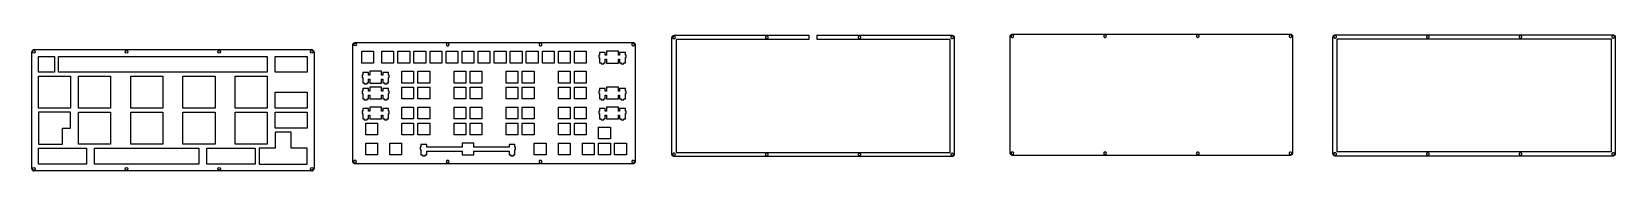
# Model space of a CAD drawing. Extents: x -38 to 13910, y -467 to 6521.
# Drawn here: x 0 to 1879, y 501 to 664 of the extents above; entities that cross this region are included whole.
import ezdxf

# ---------------------------------------------------------------- set-up
doc = ezdxf.new("R2010")
doc.units = 0
doc.header["$MEASUREMENT"] = 0

msp = doc.modelspace()

# ---------------------------------------------------------------- linework, layer by layer
at = {"color": 0}
for p, q in [((759.9, 660.5), (760, 660.7)), ((759.9, 660.3), (759.9, 660.5)), ((759.9, 660), (759.9, 660.3)), ((759.9, 521.4), (759.9, 660)), ((760, 661), (760.1, 661.2)), ((760, 660.7), (760, 661)), ((760.1, 661.2), (760.2, 661.4)), ((760.2, 661.4), (760.3, 661.6)), ((760.3, 661.6), (760.5, 661.8)), ((760.5, 661.8), (760.6, 662)), ((760.6, 662), (760.8, 662.2)), ((760.8, 662.2), (760.9, 662.3)), ((760.9, 661), (760.8, 660.5)), ((760.8, 660.5), (760.9, 660)), ((760.9, 662.3), (761.1, 662.5)), ((761.1, 661.5), (760.9, 661)), ((760.9, 660), (761.1, 659.6)), ((761.1, 662.5), (761.3, 662.6)), ((761.4, 661.8), (761.1, 661.5)), ((761.1, 659.6), (761.4, 659.2)), ((761.3, 662.6), (761.5, 662.7)), ((761.9, 662.1), (761.4, 661.8)), ((761.4, 659.2), (761.9, 659)), ((761.5, 662.7), (761.7, 662.8)), ((761.7, 662.8), (762, 662.9)), ((762.4, 662.1), (761.9, 662.1)), ((761.9, 659), (762.4, 658.9)), ((762, 662.9), (762.2, 663)), ((762.2, 663), (762.4, 663)), ((762.4, 663), (762.6, 663)), ((762.9, 662.1), (762.4, 662.1)), ((762.4, 658.9), (762.9, 659)), ((762.6, 663), (762.9, 663)), ((762.9, 663), (922.4, 663)), ((763.3, 661.8), (762.9, 662.1)), ((762.9, 659), (763.3, 659.2)), ((763.7, 661.5), (763.3, 661.8)), ((763.3, 659.2), (763.7, 659.6)), ((763.9, 661), (763.7, 661.5)), ((763.7, 659.6), (763.9, 660)), ((764, 660.5), (763.9, 661)), ((763.9, 660), (764, 660.5)), ((922.4, 658), (764.9, 658)), ((764.9, 658), (764.9, 523.5)), ((870.9, 661), (870.8, 660.5)), ((870.8, 660.5), (870.9, 660)), ((871.1, 661.5), (870.9, 661)), ((870.9, 660), (871.1, 659.6)), ((871.5, 661.8), (871.1, 661.5)), ((871.1, 659.6), (871.5, 659.2)), ((871.9, 662.1), (871.5, 661.8)), ((871.5, 659.2), (871.9, 659)), ((872.4, 662.1), (871.9, 662.1)), ((871.9, 659), (872.4, 658.9)), ((872.9, 662.1), (872.4, 662.1)), ((872.4, 658.9), (872.9, 659)), ((873.4, 661.8), (872.9, 662.1)), ((872.9, 659), (873.4, 659.2)), ((873.7, 661.5), (873.4, 661.8)), ((873.4, 659.2), (873.7, 659.6)), ((873.9, 661), (873.7, 661.5)), ((873.7, 659.6), (873.9, 660)), ((874, 660.5), (873.9, 661)), ((873.9, 660), (874, 660.5)), ((922.4, 663), (922.4, 658)), ((932.4, 658), (932.4, 663)), ((932.4, 663), (1092, 663)), ((1090, 658), (932.4, 658)), ((981.2, 661.5), (980.9, 661)), ((980.9, 661), (980.9, 660.5)), ((980.9, 660.5), (980.9, 660)), ((980.9, 660), (981.2, 659.6)), ((981.5, 661.8), (981.2, 661.5)), ((981.2, 659.6), (981.5, 659.2)), ((982, 662.1), (981.5, 661.8)), ((981.5, 659.2), (982, 659)), ((982.4, 662.1), (982, 662.1)), ((982, 659), (982.4, 658.9)), ((982.9, 662.1), (982.4, 662.1)), ((982.4, 658.9), (982.9, 659)), ((983.4, 661.8), (982.9, 662.1)), ((982.9, 659), (983.4, 659.2)), ((983.7, 661.5), (983.4, 661.8)), ((983.4, 659.2), (983.7, 659.6)), ((984, 661), (983.7, 661.5)), ((983.7, 659.6), (984, 660)), ((984, 660.5), (984, 661)), ((984, 660), (984, 660.5)), ((1090, 523.5), (1090, 658)), ((1091, 661), (1090.9, 660.5)), ((1090.9, 660.5), (1091, 660)), ((1091.2, 661.5), (1091, 661)), ((1091, 660), (1091.2, 659.6)), ((1091.5, 661.8), (1091.2, 661.5)), ((1091.2, 659.6), (1091.5, 659.2)), ((1092, 662.1), (1091.5, 661.8)), ((1091.5, 659.2), (1092, 659)), ((1092, 663), (1092.2, 663)), ((1092.5, 662.1), (1092, 662.1)), ((1092, 659), (1092.5, 658.9)), ((1092.2, 663), (1092.4, 663)), ((1092.4, 663), (1092.7, 663)), ((1093, 662.1), (1092.5, 662.1)), ((1092.5, 658.9), (1093, 659)), ((1092.7, 663), (1092.9, 662.9)), ((1092.9, 662.9), (1093.1, 662.8)), ((1093.4, 661.8), (1093, 662.1)), ((1093, 659), (1093.4, 659.2)), ((1093.1, 662.8), (1093.3, 662.7)), ((1093.3, 662.7), (1093.5, 662.6)), ((1093.8, 661.5), (1093.4, 661.8)), ((1093.4, 659.2), (1093.8, 659.6)), ((1093.5, 662.6), (1093.7, 662.5)), ((1093.7, 662.5), (1093.9, 662.3)), ((1094, 661), (1093.8, 661.5)), ((1093.8, 659.6), (1094, 660)), ((1093.9, 662.3), (1094.1, 662.2)), ((1094.1, 660.5), (1094, 661)), ((1094, 660), (1094.1, 660.5)), ((1094.1, 662.2), (1094.3, 662)), ((1094.3, 662), (1094.4, 661.8)), ((1094.4, 661.8), (1094.5, 661.6)), ((1094.5, 661.6), (1094.7, 661.4)), ((1094.7, 661.4), (1094.8, 661.2)), ((1094.8, 661.2), (1094.8, 661)), ((1094.8, 661), (1094.9, 660.7)), ((1094.9, 660.7), (1094.9, 660.5)), ((1094.9, 660.5), (1095, 660.3)), ((1095, 660.3), (1095, 660)), ((1095, 660), (1095, 521.4)), ((1161.4, 662.2), (1161.5, 662.4)), ((1161.4, 661.9), (1161.4, 662.2)), ((1161.4, 661.7), (1161.4, 661.9)), ((1161.4, 661.5), (1161.4, 661.7)), ((1161.4, 522.9), (1161.4, 661.5)), ((1161.5, 662.4), (1161.6, 662.6)), ((1161.6, 662.6), (1161.7, 662.8)), ((1161.7, 662.8), (1161.8, 663)), ((1161.8, 663), (1161.9, 663.2)), ((1161.9, 663.2), (1162.1, 663.4)), ((1162.1, 663.4), (1162.2, 663.6)), ((1162.2, 663.6), (1162.4, 663.7)), ((1162.6, 662.9), (1162.3, 662.5)), ((1162.3, 662.5), (1162.3, 662)), ((1162.3, 662), (1162.3, 661.5)), ((1162.3, 661.5), (1162.6, 661)), ((1162.4, 663.7), (1162.6, 663.9)), ((1162.6, 663.9), (1162.8, 664)), ((1162.9, 663.3), (1162.6, 662.9)), ((1162.6, 661), (1162.9, 660.7)), ((1162.8, 664), (1163, 664.1)), ((1163.4, 663.5), (1162.9, 663.3)), ((1162.9, 660.7), (1163.4, 660.4)), ((1163, 664.1), (1163.2, 664.2)), ((1163.2, 664.2), (1163.4, 664.3)), ((1163.4, 664.3), (1163.7, 664.4)), ((1163.9, 663.6), (1163.4, 663.5)), ((1163.4, 660.4), (1163.9, 660.4)), ((1163.7, 664.4), (1163.9, 664.4)), ((1163.9, 664.4), (1164.1, 664.5)), ((1164.3, 663.5), (1163.9, 663.6)), ((1163.9, 660.4), (1164.3, 660.4)), ((1164.1, 664.5), (1164.4, 664.5)), ((1164.8, 663.3), (1164.3, 663.5)), ((1164.3, 660.4), (1164.8, 660.7)), ((1164.4, 664.5), (1493.4, 664.5)), ((1165.1, 662.9), (1164.8, 663.3)), ((1164.8, 660.7), (1165.1, 661)), ((1165.4, 662.5), (1165.1, 662.9)), ((1165.1, 661), (1165.4, 661.5)), ((1165.5, 662), (1165.4, 662.5)), ((1165.4, 661.5), (1165.5, 662)), ((1272.4, 662.5), (1272.3, 662)), ((1272.3, 662), (1272.4, 661.5)), ((1272.6, 662.9), (1272.4, 662.5)), ((1272.4, 661.5), (1272.6, 661)), ((1272.9, 663.3), (1272.6, 662.9)), ((1272.6, 661), (1272.9, 660.7)), ((1273.4, 663.5), (1272.9, 663.3)), ((1272.9, 660.7), (1273.4, 660.4)), ((1273.9, 663.6), (1273.4, 663.5)), ((1273.4, 660.4), (1273.9, 660.4)), ((1274.4, 663.5), (1273.9, 663.6)), ((1273.9, 660.4), (1274.4, 660.4)), ((1274.8, 663.3), (1274.4, 663.5)), ((1274.4, 660.4), (1274.8, 660.7)), ((1275.2, 662.9), (1274.8, 663.3)), ((1274.8, 660.7), (1275.2, 661)), ((1275.4, 662.5), (1275.2, 662.9)), ((1275.2, 661), (1275.4, 661.5)), ((1275.5, 662), (1275.4, 662.5)), ((1275.4, 661.5), (1275.5, 662)), ((1382.4, 662.5), (1382.3, 662)), ((1382.3, 662), (1382.4, 661.5)), ((1382.6, 662.9), (1382.4, 662.5)), ((1382.4, 661.5), (1382.6, 661)), ((1383, 663.3), (1382.6, 662.9)), ((1382.6, 661), (1383, 660.7)), ((1383.4, 663.5), (1383, 663.3)), ((1383, 660.7), (1383.4, 660.4)), ((1383.9, 663.6), (1383.4, 663.5)), ((1383.4, 660.4), (1383.9, 660.4)), ((1384.4, 663.5), (1383.9, 663.6)), ((1383.9, 660.4), (1384.4, 660.4)), ((1384.9, 663.3), (1384.4, 663.5)), ((1384.4, 660.4), (1384.9, 660.7)), ((1385.2, 662.9), (1384.9, 663.3)), ((1384.9, 660.7), (1385.2, 661)), ((1385.4, 662.5), (1385.2, 662.9)), ((1385.2, 661), (1385.4, 661.5)), ((1385.5, 662), (1385.4, 662.5)), ((1385.4, 661.5), (1385.5, 662)), ((1492.4, 662.5), (1492.3, 662)), ((1492.3, 662), (1492.4, 661.5)), ((1492.7, 662.9), (1492.4, 662.5)), ((1492.4, 661.5), (1492.7, 661)), ((1493, 663.3), (1492.7, 662.9)), ((1492.7, 661), (1493, 660.7)), ((1493.5, 663.5), (1493, 663.3)), ((1493, 660.7), (1493.5, 660.4)), ((1493.4, 664.5), (1493.7, 664.5)), ((1493.9, 663.6), (1493.5, 663.5)), ((1493.5, 660.4), (1493.9, 660.4)), ((1493.7, 664.5), (1493.9, 664.4)), ((1493.9, 664.4), (1494.1, 664.4)), ((1494.4, 663.5), (1493.9, 663.6)), ((1493.9, 660.4), (1494.4, 660.4)), ((1494.1, 664.4), (1494.4, 664.3)), ((1494.4, 664.3), (1494.6, 664.2)), ((1494.9, 663.3), (1494.4, 663.5)), ((1494.4, 660.4), (1494.9, 660.7)), ((1494.6, 664.2), (1494.8, 664.1)), ((1494.8, 664.1), (1495, 664)), ((1495.2, 662.9), (1494.9, 663.3)), ((1494.9, 660.7), (1495.2, 661)), ((1495, 664), (1495.2, 663.9)), ((1495.2, 663.9), (1495.4, 663.7)), ((1495.5, 662.5), (1495.2, 662.9)), ((1495.2, 661), (1495.5, 661.5)), ((1495.4, 663.7), (1495.6, 663.6)), ((1495.5, 662), (1495.5, 662.5)), ((1495.5, 661.5), (1495.5, 662)), ((1495.6, 663.6), (1495.7, 663.4)), ((1495.7, 663.4), (1495.9, 663.2)), ((1495.9, 663.2), (1496, 663)), ((1496, 663), (1496.1, 662.8)), ((1496.1, 662.8), (1496.2, 662.6)), ((1496.2, 662.6), (1496.3, 662.4)), ((1496.3, 662.4), (1496.4, 662.2)), ((1496.4, 662.2), (1496.4, 661.9)), ((1496.4, 661.9), (1496.4, 661.7)), ((1496.4, 661.7), (1496.4, 661.5)), ((1496.4, 661.5), (1496.4, 522.9)), ((1544.3, 660.9), (1544.4, 661.1)), ((1544.3, 660.7), (1544.3, 660.9)), ((1544.3, 522.1), (1544.3, 660.7)), ((1544.4, 661.4), (1544.5, 661.6)), ((1544.4, 661.1), (1544.4, 661.4)), ((1544.5, 661.6), (1544.6, 661.8)), ((1544.6, 661.8), (1544.7, 662)), ((1544.7, 662), (1544.8, 662.2)), ((1544.8, 662.2), (1544.9, 662.4)), ((1544.9, 662.4), (1545, 662.6)), ((1545, 662.6), (1545.2, 662.8)), ((1545.2, 662.8), (1545.4, 663)), ((1545.3, 661.7), (1545.2, 661.2)), ((1545.2, 661.2), (1545.3, 660.7)), ((1545.5, 662.1), (1545.3, 661.7)), ((1545.3, 660.7), (1545.5, 660.2)), ((1545.4, 663), (1545.6, 663.1)), ((1545.9, 662.5), (1545.5, 662.1)), ((1545.5, 660.2), (1545.9, 659.9)), ((1545.6, 663.1), (1545.8, 663.2)), ((1545.8, 663.2), (1546, 663.3)), ((1546.3, 662.7), (1545.9, 662.5)), ((1545.9, 659.9), (1546.3, 659.7)), ((1546, 663.3), (1546.2, 663.4)), ((1546.2, 663.4), (1546.4, 663.5)), ((1546.8, 662.8), (1546.3, 662.7)), ((1546.3, 659.7), (1546.8, 659.6)), ((1546.4, 663.5), (1546.6, 663.6)), ((1546.6, 663.6), (1546.9, 663.6)), ((1547.3, 662.7), (1546.8, 662.8)), ((1546.8, 659.6), (1547.3, 659.7)), ((1546.9, 663.6), (1547.1, 663.7)), ((1547.1, 663.7), (1547.3, 663.7)), ((1547.3, 663.7), (1876.4, 663.7)), ((1547.8, 662.5), (1547.3, 662.7)), ((1547.3, 659.7), (1547.8, 659.9)), ((1548.1, 662.1), (1547.8, 662.5)), ((1547.8, 659.9), (1548.1, 660.2)), ((1548.4, 661.7), (1548.1, 662.1)), ((1548.1, 660.2), (1548.4, 660.7)), ((1548.4, 661.2), (1548.4, 661.7)), ((1548.4, 660.7), (1548.4, 661.2)), ((1549.3, 658.7), (1874.4, 658.7)), ((1549.3, 524.1), (1549.3, 658.7)), ((1655.6, 662.1), (1655.3, 661.7)), ((1655.3, 661.7), (1655.3, 661.2)), ((1655.3, 661.2), (1655.3, 660.7)), ((1655.3, 660.7), (1655.6, 660.2)), ((1655.9, 662.5), (1655.6, 662.1)), ((1655.6, 660.2), (1655.9, 659.9)), ((1656.4, 662.7), (1655.9, 662.5)), ((1655.9, 659.9), (1656.4, 659.7)), ((1656.9, 662.8), (1656.4, 662.7)), ((1656.4, 659.7), (1656.9, 659.6)), ((1657.4, 662.7), (1656.9, 662.8)), ((1656.9, 659.6), (1657.4, 659.7)), ((1657.8, 662.5), (1657.4, 662.7)), ((1657.4, 659.7), (1657.8, 659.9)), ((1658.2, 662.1), (1657.8, 662.5)), ((1657.8, 659.9), (1658.2, 660.2)), ((1658.4, 661.7), (1658.2, 662.1)), ((1658.2, 660.2), (1658.4, 660.7)), ((1658.5, 661.2), (1658.4, 661.7)), ((1658.4, 660.7), (1658.5, 661.2)), ((1765.4, 661.7), (1765.3, 661.2)), ((1765.3, 661.2), (1765.4, 660.7)), ((1765.6, 662.1), (1765.4, 661.7)), ((1765.4, 660.7), (1765.6, 660.2)), ((1766, 662.5), (1765.6, 662.1)), ((1765.6, 660.2), (1766, 659.9)), ((1766.4, 662.7), (1766, 662.5)), ((1766, 659.9), (1766.4, 659.7)), ((1766.9, 662.8), (1766.4, 662.7)), ((1766.4, 659.7), (1766.9, 659.6)), ((1767.4, 662.7), (1766.9, 662.8)), ((1766.9, 659.6), (1767.4, 659.7)), ((1767.8, 662.5), (1767.4, 662.7)), ((1767.4, 659.7), (1767.8, 659.9)), ((1768.2, 662.1), (1767.8, 662.5)), ((1767.8, 659.9), (1768.2, 660.2)), ((1768.4, 661.7), (1768.2, 662.1)), ((1768.2, 660.2), (1768.4, 660.7)), ((1768.5, 661.2), (1768.4, 661.7)), ((1768.4, 660.7), (1768.5, 661.2)), ((1874.4, 658.7), (1874.4, 524.1)), ((1875.4, 661.7), (1875.3, 661.2)), ((1875.3, 661.2), (1875.4, 660.7)), ((1875.6, 662.1), (1875.4, 661.7)), ((1875.4, 660.7), (1875.6, 660.2)), ((1876, 662.5), (1875.6, 662.1)), ((1875.6, 660.2), (1876, 659.9)), ((1876.4, 662.7), (1876, 662.5)), ((1876, 659.9), (1876.4, 659.7)), ((1876.4, 663.7), (1876.7, 663.7)), ((1876.9, 662.8), (1876.4, 662.7)), ((1876.4, 659.7), (1876.9, 659.6)), ((1876.7, 663.7), (1876.9, 663.6)), ((1876.9, 663.6), (1877.1, 663.6)), ((1877.4, 662.7), (1876.9, 662.8)), ((1876.9, 659.6), (1877.4, 659.7)), ((1877.1, 663.6), (1877.4, 663.5)), ((1877.4, 663.5), (1877.6, 663.4)), ((1877.9, 662.5), (1877.4, 662.7)), ((1877.4, 659.7), (1877.9, 659.9)), ((1877.6, 663.4), (1877.8, 663.3)), ((1877.8, 663.3), (1878, 663.2)), ((1878.2, 662.1), (1877.9, 662.5)), ((1877.9, 659.9), (1878.2, 660.2)), ((1878, 663.2), (1878.2, 663.1)), ((1878.2, 663.1), (1878.4, 663)), ((1878.4, 661.7), (1878.2, 662.1)), ((1878.2, 660.2), (1878.4, 660.7)), ((1878.4, 663), (1878.5, 662.8)), ((1878.5, 661.2), (1878.4, 661.7)), ((1878.4, 660.7), (1878.5, 661.2)), ((1878.5, 662.8), (1878.7, 662.6)), ((1878.7, 662.6), (1878.9, 662.4)), ((1878.9, 662.4), (1879, 662.2)), ((1879, 662.2), (1879.1, 662)), ((1879.1, 662), (1879.2, 661.8)), ((1879.2, 661.8), (1879.3, 661.6)), ((1879.3, 661.6), (1879.3, 661.4)), ((1879.3, 661.4), (1879.4, 661.1)), ((1879.4, 661.1), (1879.4, 660.9)), ((1879.4, 660.9), (1879.4, 660.7)), ((1879.4, 660.7), (1879.4, 522.1)), ((0.1, 504.3), (0.1, 642.9)), ((3.1, 645.9), (332.2, 645.9)), ((335.2, 642.9), (335.2, 504.3)), ((381.3, 651.9), (381.4, 652.2)), ((381.3, 651.7), (381.3, 651.9)), ((381.3, 651.5), (381.3, 651.7)), ((381.3, 512.9), (381.3, 651.5)), ((381.4, 652.4), (381.5, 652.6)), ((381.4, 652.2), (381.4, 652.4)), ((381.5, 652.6), (381.6, 652.8)), ((381.6, 652.8), (381.7, 653)), ((381.7, 653), (381.8, 653.2)), ((381.8, 653.2), (382, 653.4)), ((382, 653.4), (382.1, 653.6)), ((382.1, 653.6), (382.3, 653.8)), ((382.3, 653.8), (382.5, 653.9)), ((382.5, 653.9), (382.7, 654)), ((382.7, 654), (382.9, 654.1)), ((382.9, 654.1), (383.1, 654.2)), ((383.1, 654.2), (383.3, 654.3)), ((383.3, 654.3), (383.6, 654.4)), ((383.6, 654.4), (383.8, 654.4)), ((383.8, 654.4), (384, 654.5)), ((384, 654.5), (384.3, 654.5)), ((384.3, 654.5), (713.4, 654.5)), ((391.8, 643.9), (405.8, 643.9)), ((391.8, 629.9), (391.8, 643.9)), ((405.8, 643.9), (405.8, 629.9)), ((415.6, 643.9), (429.6, 643.9)), ((415.6, 629.9), (415.6, 643.9)), ((429.6, 643.9), (429.6, 629.9)), ((434.7, 643.9), (448.7, 643.9)), ((434.7, 629.9), (434.7, 643.9)), ((448.7, 643.9), (448.7, 629.9)), ((453.7, 643.9), (467.7, 643.9)), ((453.7, 629.9), (453.7, 643.9)), ((467.7, 643.9), (467.7, 629.9)), ((472.8, 643.9), (486.8, 643.9)), ((472.8, 629.9), (472.8, 643.9)), ((486.8, 643.9), (486.8, 629.9)), ((491.8, 643.9), (505.8, 643.9)), ((491.8, 629.9), (491.8, 643.9)), ((492.3, 652.5), (492.2, 652)), ((492.2, 652), (492.3, 651.5)), ((492.5, 652.9), (492.3, 652.5)), ((492.3, 651.5), (492.5, 651)), ((492.9, 653.3), (492.5, 652.9)), ((492.5, 651), (492.9, 650.7)), ((493.3, 653.5), (492.9, 653.3)), ((492.9, 650.7), (493.3, 650.4)), ((493.8, 653.6), (493.3, 653.5)), ((493.3, 650.4), (493.8, 650.4)), ((494.3, 653.5), (493.8, 653.6)), ((493.8, 650.4), (494.3, 650.4)), ((494.7, 653.3), (494.3, 653.5)), ((494.3, 650.4), (494.7, 650.7)), ((495.1, 652.9), (494.7, 653.3)), ((494.7, 650.7), (495.1, 651)), ((495.3, 652.5), (495.1, 652.9)), ((495.1, 651), (495.3, 651.5)), ((495.4, 652), (495.3, 652.5)), ((495.3, 651.5), (495.4, 652)), ((505.8, 643.9), (505.8, 629.9)), ((510.9, 643.9), (524.9, 643.9)), ((510.9, 629.9), (510.9, 643.9)), ((524.9, 643.9), (524.9, 629.9)), ((529.9, 643.9), (543.9, 643.9)), ((529.9, 629.9), (529.9, 643.9)), ((543.9, 643.9), (543.9, 629.9)), ((549, 643.9), (563, 643.9)), ((549, 629.9), (549, 643.9)), ((563, 643.9), (563, 629.9)), ((568, 643.9), (582, 643.9)), ((568, 629.9), (568, 643.9)), ((582, 643.9), (582, 629.9)), ((587.1, 643.9), (601.1, 643.9)), ((587.1, 629.9), (587.1, 643.9)), ((601.1, 643.9), (601.1, 629.9)), ((602.3, 652.5), (602.2, 652)), ((602.2, 652), (602.3, 651.5)), ((602.5, 652.9), (602.3, 652.5)), ((602.3, 651.5), (602.5, 651)), ((602.9, 653.3), (602.5, 652.9)), ((602.5, 651), (602.9, 650.7)), ((603.3, 653.5), (602.9, 653.3)), ((602.9, 650.7), (603.3, 650.4)), ((603.8, 653.6), (603.3, 653.5)), ((603.3, 650.4), (603.8, 650.4)), ((604.3, 653.5), (603.8, 653.6)), ((603.8, 650.4), (604.3, 650.4)), ((604.8, 653.3), (604.3, 653.5)), ((604.3, 650.4), (604.8, 650.7)), ((605.1, 652.9), (604.8, 653.3)), ((604.8, 650.7), (605.1, 651)), ((605.4, 652.5), (605.1, 652.9)), ((605.1, 651), (605.4, 651.5)), ((605.4, 652), (605.4, 652.5)), ((605.4, 651.5), (605.4, 652)), ((606.1, 643.9), (620.1, 643.9)), ((606.1, 629.9), (606.1, 643.9)), ((620.1, 643.9), (620.1, 629.9)), ((625.2, 643.9), (639.2, 643.9)), ((625.2, 629.9), (625.2, 643.9)), ((639.2, 643.9), (639.2, 629.9)), ((644.2, 643.9), (658.2, 643.9)), ((644.2, 629.9), (644.2, 643.9)), ((658.2, 643.9), (658.2, 629.9)), ((674, 639.2), (673.2, 639.2)), ((673.2, 639.2), (673.2, 636.4)), ((680.8, 642.5), (674, 642.5)), ((674, 642.5), (674, 639.2)), ((680.8, 639.2), (680.8, 642.5)), ((682.3, 639.2), (680.8, 639.2)), ((682.3, 643.9), (682.3, 639.2)), ((696.3, 643.9), (682.3, 643.9)), ((696.3, 639.2), (696.3, 643.9)), ((697.8, 639.2), (696.3, 639.2)), ((704.6, 642.5), (697.8, 642.5)), ((697.8, 642.5), (697.8, 639.2)), ((704.6, 639.2), (704.6, 642.5)), ((705.4, 639.2), (704.6, 639.2)), ((705.4, 636.4), (705.4, 639.2)), ((712.6, 652.9), (712.3, 652.5)), ((712.3, 652.5), (712.3, 652)), ((712.3, 652), (712.3, 651.5)), ((712.3, 651.5), (712.6, 651)), ((712.9, 653.3), (712.6, 652.9)), ((712.6, 651), (712.9, 650.7)), ((713.4, 653.5), (712.9, 653.3)), ((712.9, 650.7), (713.4, 650.4)), ((713.4, 654.5), (713.6, 654.5)), ((713.9, 653.6), (713.4, 653.5)), ((713.4, 650.4), (713.9, 650.4)), ((713.6, 654.5), (713.8, 654.4)), ((713.8, 654.4), (714.1, 654.4)), ((714.4, 653.5), (713.9, 653.6)), ((713.9, 650.4), (714.4, 650.4)), ((714.1, 654.4), (714.3, 654.3)), ((714.3, 654.3), (714.5, 654.2)), ((714.8, 653.3), (714.4, 653.5)), ((714.4, 650.4), (714.8, 650.7)), ((714.5, 654.2), (714.7, 654.1)), ((714.7, 654.1), (714.9, 654)), ((715.2, 652.9), (714.8, 653.3)), ((714.8, 650.7), (715.2, 651)), ((714.9, 654), (715.1, 653.9)), ((715.1, 653.9), (715.3, 653.8)), ((715.4, 652.5), (715.2, 652.9)), ((715.2, 651), (715.4, 651.5)), ((715.3, 653.8), (715.5, 653.6)), ((715.5, 652), (715.4, 652.5)), ((715.4, 651.5), (715.5, 652)), ((715.5, 653.6), (715.7, 653.4)), ((715.7, 653.4), (715.8, 653.2)), ((715.8, 653.2), (715.9, 653)), ((715.9, 653), (716, 652.8)), ((716, 652.8), (716.1, 652.6)), ((716.1, 652.6), (716.2, 652.4)), ((716.2, 652.4), (716.3, 652.2)), ((716.3, 652.2), (716.3, 651.9)), ((716.3, 651.9), (716.4, 651.7)), ((716.4, 651.7), (716.4, 651.5)), ((716.4, 651.5), (716.4, 512.9)), ((8.1, 637.9), (27.2, 637.9)), ((8.1, 618.9), (8.1, 637.9)), ((27.2, 637.9), (27.2, 618.9)), ((31.9, 637.9), (279.6, 637.9)), ((31.9, 618.9), (31.9, 637.9)), ((279.6, 637.9), (279.6, 618.9)), ((289.1, 637.9), (327.2, 637.9)), ((289.1, 618.9), (289.1, 637.9)), ((327.2, 637.9), (327.2, 618.9)), ((405.8, 629.9), (391.8, 629.9)), ((429.6, 629.9), (415.6, 629.9)), ((448.7, 629.9), (434.7, 629.9)), ((467.7, 629.9), (453.7, 629.9)), ((486.8, 629.9), (472.8, 629.9)), ((505.8, 629.9), (491.8, 629.9)), ((524.9, 629.9), (510.9, 629.9)), ((543.9, 629.9), (529.9, 629.9)), ((563, 629.9), (549, 629.9)), ((582, 629.9), (568, 629.9)), ((601.1, 629.9), (587.1, 629.9)), ((620.1, 629.9), (606.1, 629.9)), ((639.2, 629.9), (625.2, 629.9)), ((658.2, 629.9), (644.2, 629.9)), ((673.2, 636.4), (674, 636.4)), ((674, 636.4), (674, 630.2)), ((674, 630.2), (675.8, 630.2)), ((675.8, 630.2), (675.8, 629)), ((675.8, 629), (679.1, 629)), ((679.1, 629), (679.1, 630.2)), ((679.1, 630.2), (680.8, 630.2)), ((680.8, 630.2), (680.8, 634.6)), ((680.8, 634.6), (682.3, 634.6)), ((682.3, 634.6), (682.3, 629.9)), ((682.3, 629.9), (696.3, 629.9)), ((696.3, 629.9), (696.3, 634.6)), ((696.3, 634.6), (697.8, 634.6)), ((697.8, 634.6), (697.8, 630.2)), ((697.8, 630.2), (699.6, 630.2)), ((699.6, 630.2), (699.6, 629)), ((699.6, 629), (702.9, 629)), ((702.9, 629), (702.9, 630.2)), ((702.9, 630.2), (704.6, 630.2)), ((704.6, 630.2), (704.6, 636.4)), ((704.6, 636.4), (705.4, 636.4)), ((27.2, 618.9), (8.1, 618.9)), ((8.1, 614.1), (46.2, 614.1)), ((8.1, 576), (8.1, 614.1)), ((279.6, 618.9), (31.9, 618.9)), ((46.2, 614.1), (46.2, 576)), ((55.7, 614.1), (93.8, 614.1)), ((55.7, 576), (55.7, 614.1)), ((93.8, 614.1), (93.8, 576)), ((117.6, 614.1), (155.7, 614.1)), ((117.6, 576), (117.6, 614.1)), ((155.7, 614.1), (155.7, 576)), ((179.6, 614.1), (217.7, 614.1)), ((179.6, 576), (179.6, 614.1)), ((217.7, 614.1), (217.7, 576)), ((241.5, 614.1), (279.6, 614.1)), ((241.5, 576), (241.5, 614.1)), ((279.6, 614.1), (279.6, 576)), ((327.2, 618.9), (289.1, 618.9)), ((393.1, 615.4), (392.2, 615.4)), ((392.2, 615.4), (392.2, 612.6)), ((392.2, 612.6), (393.1, 612.6)), ((399.8, 618.7), (393.1, 618.7)), ((393.1, 618.7), (393.1, 615.4)), ((393.1, 612.6), (393.1, 606.4)), ((393.1, 606.4), (394.8, 606.4)), ((394.8, 606.4), (394.8, 605.2)), ((394.8, 605.2), (398.1, 605.2)), ((398.1, 605.2), (398.1, 606.4)), ((398.1, 606.4), (399.8, 606.4)), ((399.8, 615.4), (399.8, 618.7)), ((401.3, 615.4), (399.8, 615.4)), ((399.8, 606.4), (399.8, 610.8)), ((399.8, 610.8), (401.3, 610.8)), ((401.3, 620.1), (401.3, 615.4)), ((415.3, 620.1), (401.3, 620.1)), ((401.3, 610.8), (401.3, 606.1)), ((401.3, 606.1), (415.3, 606.1)), ((415.3, 615.4), (415.3, 620.1)), ((416.9, 615.4), (415.3, 615.4)), ((415.3, 606.1), (415.3, 610.8)), ((415.3, 610.8), (416.9, 610.8)), ((423.6, 618.7), (416.9, 618.7)), ((416.9, 618.7), (416.9, 615.4)), ((416.9, 610.8), (416.9, 606.4)), ((416.9, 606.4), (418.6, 606.4)), ((418.6, 606.4), (418.6, 605.2)), ((418.6, 605.2), (421.9, 605.2)), ((421.9, 605.2), (421.9, 606.4)), ((421.9, 606.4), (423.6, 606.4)), ((423.6, 615.4), (423.6, 618.7)), ((424.4, 615.4), (423.6, 615.4)), ((423.6, 606.4), (423.6, 612.6)), ((423.6, 612.6), (424.4, 612.6)), ((424.4, 612.6), (424.4, 615.4)), ((439.4, 620.1), (453.4, 620.1)), ((439.4, 606.1), (439.4, 620.1)), ((453.4, 606.1), (439.4, 606.1)), ((453.4, 620.1), (453.4, 606.1)), ((458.5, 620.1), (472.5, 620.1)), ((458.5, 606.1), (458.5, 620.1)), ((472.5, 606.1), (458.5, 606.1)), ((472.5, 620.1), (472.5, 606.1)), ((501.3, 620.1), (515.3, 620.1)), ((501.3, 606.1), (501.3, 620.1)), ((515.3, 606.1), (501.3, 606.1)), ((515.3, 620.1), (515.3, 606.1)), ((520.4, 620.1), (534.4, 620.1)), ((520.4, 606.1), (520.4, 620.1)), ((534.4, 606.1), (520.4, 606.1)), ((534.4, 620.1), (534.4, 606.1)), ((563.3, 620.1), (577.2, 620.1)), ((563.3, 606.1), (563.3, 620.1)), ((577.2, 606.1), (563.3, 606.1)), ((577.2, 620.1), (577.2, 606.1)), ((582.3, 620.1), (596.3, 620.1)), ((582.3, 606.1), (582.3, 620.1)), ((596.3, 606.1), (582.3, 606.1)), ((596.3, 620.1), (596.3, 606.1)), ((625.2, 620.1), (639.2, 620.1)), ((625.2, 606.1), (625.2, 620.1)), ((639.2, 606.1), (625.2, 606.1)), ((639.2, 620.1), (639.2, 606.1)), ((644.2, 620.1), (658.2, 620.1)), ((644.2, 606.1), (644.2, 620.1)), ((658.2, 606.1), (644.2, 606.1)), ((658.2, 620.1), (658.2, 606.1)), ((289.1, 595.1), (327.2, 595.1)), ((289.1, 576), (289.1, 595.1)), ((327.2, 595.1), (327.2, 576)), ((393.1, 596.4), (392.2, 596.4)), ((392.2, 596.4), (392.2, 593.6)), ((392.2, 593.6), (393.1, 593.6)), ((399.8, 599.6), (393.1, 599.6)), ((393.1, 599.6), (393.1, 596.4)), ((393.1, 593.6), (393.1, 587.3)), ((393.1, 587.3), (394.8, 587.3)), ((394.8, 587.3), (394.8, 586.1)), ((394.8, 586.1), (398.1, 586.1)), ((398.1, 586.1), (398.1, 587.3)), ((398.1, 587.3), (399.8, 587.3)), ((399.8, 596.4), (399.8, 599.6)), ((401.3, 596.4), (399.8, 596.4)), ((399.8, 587.3), (399.8, 591.8)), ((399.8, 591.8), (401.3, 591.8)), ((401.3, 601.1), (401.3, 596.4)), ((415.3, 601.1), (401.3, 601.1)), ((401.3, 591.8), (401.3, 587.1)), ((401.3, 587.1), (415.3, 587.1)), ((415.3, 596.4), (415.3, 601.1)), ((416.9, 596.4), (415.3, 596.4)), ((415.3, 587.1), (415.3, 591.8)), ((415.3, 591.8), (416.9, 591.8)), ((423.6, 599.6), (416.9, 599.6)), ((416.9, 599.6), (416.9, 596.4)), ((416.9, 591.8), (416.9, 587.3)), ((416.9, 587.3), (418.6, 587.3)), ((418.6, 587.3), (418.6, 586.1)), ((418.6, 586.1), (421.9, 586.1)), ((421.9, 586.1), (421.9, 587.3)), ((421.9, 587.3), (423.6, 587.3)), ((423.6, 596.4), (423.6, 599.6)), ((424.4, 596.4), (423.6, 596.4)), ((423.6, 587.3), (423.6, 593.6)), ((423.6, 593.6), (424.4, 593.6)), ((424.4, 593.6), (424.4, 596.4)), ((439.4, 601.1), (453.4, 601.1)), ((439.4, 587.1), (439.4, 601.1)), ((453.4, 587.1), (439.4, 587.1)), ((453.4, 601.1), (453.4, 587.1)), ((458.5, 601.1), (472.5, 601.1)), ((458.5, 587.1), (458.5, 601.1)), ((472.5, 587.1), (458.5, 587.1)), ((472.5, 601.1), (472.5, 587.1)), ((501.3, 601.1), (515.3, 601.1)), ((501.3, 587.1), (501.3, 601.1)), ((515.3, 587.1), (501.3, 587.1)), ((515.3, 601.1), (515.3, 587.1)), ((520.4, 601.1), (534.4, 601.1)), ((520.4, 587.1), (520.4, 601.1)), ((534.4, 587.1), (520.4, 587.1)), ((534.4, 601.1), (534.4, 587.1)), ((563.3, 601.1), (577.2, 601.1)), ((563.3, 587.1), (563.3, 601.1)), ((577.2, 587.1), (563.3, 587.1)), ((577.2, 601.1), (577.2, 587.1)), ((582.3, 601.1), (596.3, 601.1)), ((582.3, 587.1), (582.3, 601.1)), ((596.3, 587.1), (582.3, 587.1)), ((596.3, 601.1), (596.3, 587.1)), ((625.2, 601.1), (639.2, 601.1)), ((625.2, 587.1), (625.2, 601.1)), ((639.2, 587.1), (625.2, 587.1)), ((639.2, 601.1), (639.2, 587.1)), ((644.2, 601.1), (658.2, 601.1)), ((644.2, 587.1), (644.2, 601.1)), ((658.2, 587.1), (644.2, 587.1)), ((658.2, 601.1), (658.2, 587.1)), ((674, 596.4), (673.2, 596.4)), ((673.2, 596.4), (673.2, 593.6)), ((673.2, 593.6), (674, 593.6)), ((680.8, 599.6), (674, 599.6)), ((674, 599.6), (674, 596.4)), ((674, 593.6), (674, 587.3)), ((674, 587.3), (675.8, 587.3)), ((675.8, 587.3), (675.8, 586.1)), ((675.8, 586.1), (679.1, 586.1)), ((679.1, 586.1), (679.1, 587.3)), ((679.1, 587.3), (680.8, 587.3)), ((680.8, 596.4), (680.8, 599.6)), ((682.3, 596.4), (680.8, 596.4)), ((680.8, 587.3), (680.8, 591.8)), ((680.8, 591.8), (682.3, 591.8)), ((682.3, 601.1), (682.3, 596.4)), ((696.3, 601.1), (682.3, 601.1)), ((682.3, 591.8), (682.3, 587.1)), ((682.3, 587.1), (696.3, 587.1)), ((696.3, 596.4), (696.3, 601.1)), ((697.8, 596.4), (696.3, 596.4)), ((696.3, 587.1), (696.3, 591.8)), ((696.3, 591.8), (697.8, 591.8)), ((704.6, 599.6), (697.8, 599.6)), ((697.8, 599.6), (697.8, 596.4)), ((697.8, 591.8), (697.8, 587.3)), ((697.8, 587.3), (699.6, 587.3)), ((699.6, 587.3), (699.6, 586.1)), ((699.6, 586.1), (702.9, 586.1)), ((702.9, 586.1), (702.9, 587.3)), ((702.9, 587.3), (704.6, 587.3)), ((704.6, 596.4), (704.6, 599.6)), ((705.4, 596.4), (704.6, 596.4)), ((704.6, 587.3), (704.6, 593.6)), ((704.6, 593.6), (705.4, 593.6)), ((705.4, 593.6), (705.4, 596.4)), ((46.2, 576), (8.1, 576)), ((8.1, 571.3), (8.1, 552.2)), ((46.2, 571.3), (8.1, 571.3)), ((46.2, 552.2), (46.2, 571.3)), ((93.8, 576), (55.7, 576)), ((55.7, 571.3), (93.8, 571.3)), ((55.7, 533.2), (55.7, 571.3)), ((93.8, 571.3), (93.8, 533.2)), ((155.7, 576), (117.6, 576)), ((117.6, 571.3), (155.7, 571.3)), ((117.6, 533.2), (117.6, 571.3)), ((155.7, 571.3), (155.7, 533.2)), ((217.7, 576), (179.6, 576)), ((179.6, 571.3), (217.7, 571.3)), ((179.6, 533.2), (179.6, 571.3)), ((217.7, 571.3), (217.7, 533.2)), ((279.6, 576), (241.5, 576)), ((241.5, 571.3), (279.6, 571.3)), ((241.5, 533.2), (241.5, 571.3)), ((279.6, 571.3), (279.6, 533.2)), ((327.2, 576), (289.1, 576)), ((289.1, 571.3), (327.2, 571.3)), ((289.1, 552.2), (289.1, 571.3)), ((327.2, 571.3), (327.2, 552.2)), ((393.1, 572.6), (392.2, 572.6)), ((392.2, 572.6), (392.2, 569.8)), ((392.2, 569.8), (393.1, 569.8)), ((399.8, 575.8), (393.1, 575.8)), ((393.1, 575.8), (393.1, 572.6)), ((393.1, 569.8), (393.1, 563.5)), ((399.8, 572.6), (399.8, 575.8)), ((401.3, 572.6), (399.8, 572.6)), ((399.8, 563.5), (399.8, 568)), ((399.8, 568), (401.3, 568)), ((401.3, 577.3), (401.3, 572.6)), ((415.3, 577.3), (401.3, 577.3)), ((401.3, 568), (401.3, 563.3)), ((415.3, 572.6), (415.3, 577.3)), ((416.9, 572.6), (415.3, 572.6)), ((415.3, 563.3), (415.3, 568)), ((415.3, 568), (416.9, 568)), ((423.6, 575.8), (416.9, 575.8)), ((416.9, 575.8), (416.9, 572.6)), ((416.9, 568), (416.9, 563.5)), ((423.6, 572.6), (423.6, 575.8)), ((424.4, 572.6), (423.6, 572.6)), ((423.6, 563.5), (423.6, 569.8)), ((423.6, 569.8), (424.4, 569.8)), ((424.4, 569.8), (424.4, 572.6)), ((439.4, 577.3), (453.4, 577.3)), ((439.4, 563.3), (439.4, 577.3)), ((453.4, 577.3), (453.4, 563.3)), ((458.5, 577.3), (472.5, 577.3)), ((458.5, 563.3), (458.5, 577.3)), ((472.5, 577.3), (472.5, 563.3)), ((501.3, 577.3), (515.3, 577.3)), ((501.3, 563.3), (501.3, 577.3)), ((515.3, 577.3), (515.3, 563.3)), ((520.4, 577.3), (534.4, 577.3)), ((520.4, 563.3), (520.4, 577.3)), ((534.4, 577.3), (534.4, 563.3)), ((563.3, 577.3), (577.2, 577.3)), ((563.3, 563.3), (563.3, 577.3)), ((577.2, 577.3), (577.2, 563.3)), ((582.3, 577.3), (596.3, 577.3)), ((582.3, 563.3), (582.3, 577.3)), ((596.3, 577.3), (596.3, 563.3)), ((625.2, 577.3), (639.2, 577.3)), ((625.2, 563.3), (625.2, 577.3)), ((639.2, 577.3), (639.2, 563.3)), ((644.2, 577.3), (658.2, 577.3)), ((644.2, 563.3), (644.2, 577.3)), ((658.2, 577.3), (658.2, 563.3)), ((674, 572.6), (673.2, 572.6)), ((673.2, 572.6), (673.2, 569.8)), ((673.2, 569.8), (674, 569.8)), ((680.8, 575.8), (674, 575.8)), ((674, 575.8), (674, 572.6)), ((674, 569.8), (674, 563.5)), ((680.8, 572.6), (680.8, 575.8)), ((682.3, 572.6), (680.8, 572.6)), ((680.8, 563.5), (680.8, 568)), ((680.8, 568), (682.3, 568)), ((682.3, 577.3), (682.3, 572.6)), ((696.3, 577.3), (682.3, 577.3)), ((682.3, 568), (682.3, 563.3)), ((696.3, 572.6), (696.3, 577.3)), ((697.8, 572.6), (696.3, 572.6)), ((696.3, 563.3), (696.3, 568)), ((696.3, 568), (697.8, 568)), ((704.6, 575.8), (697.8, 575.8)), ((697.8, 575.8), (697.8, 572.6)), ((697.8, 568), (697.8, 563.5)), ((704.6, 572.6), (704.6, 575.8)), ((705.4, 572.6), (704.6, 572.6)), ((704.6, 563.5), (704.6, 569.8)), ((704.6, 569.8), (705.4, 569.8)), ((705.4, 569.8), (705.4, 572.6)), ((8.1, 552.2), (8.1, 552.2)), ((8.1, 552.2), (8.1, 533.2)), ((36.7, 533.2), (36.7, 552.2)), ((36.7, 552.2), (46.2, 552.2)), ((327.2, 552.2), (289.1, 552.2)), ((289.1, 547.5), (289.1, 528.4)), ((308.1, 547.5), (289.1, 547.5)), ((308.1, 528.4), (308.1, 547.5)), ((393.1, 563.5), (394.8, 563.5)), ((394.8, 563.5), (394.8, 562.3)), ((394.8, 562.3), (398.1, 562.3)), ((396.6, 558.2), (410.6, 558.2)), ((396.6, 544.2), (396.6, 558.2)), ((398.1, 562.3), (398.1, 563.5)), ((398.1, 563.5), (399.8, 563.5)), ((401.3, 563.3), (415.3, 563.3)), ((410.6, 558.2), (410.6, 544.2)), ((416.9, 563.5), (418.6, 563.5)), ((418.6, 563.5), (418.6, 562.3)), ((418.6, 562.3), (421.9, 562.3)), ((421.9, 562.3), (421.9, 563.5)), ((421.9, 563.5), (423.6, 563.5)), ((453.4, 563.3), (439.4, 563.3)), ((439.4, 558.2), (453.4, 558.2)), ((439.4, 544.2), (439.4, 558.2)), ((453.4, 558.2), (453.4, 544.2)), ((472.5, 563.3), (458.5, 563.3)), ((458.5, 558.2), (472.5, 558.2)), ((458.5, 544.2), (458.5, 558.2)), ((472.5, 558.2), (472.5, 544.2)), ((515.3, 563.3), (501.3, 563.3)), ((501.3, 558.2), (515.3, 558.2)), ((501.3, 544.2), (501.3, 558.2)), ((515.3, 558.2), (515.3, 544.2)), ((534.4, 563.3), (520.4, 563.3)), ((520.4, 558.2), (534.4, 558.2)), ((520.4, 544.2), (520.4, 558.2)), ((534.4, 558.2), (534.4, 544.2)), ((577.2, 563.3), (563.3, 563.3)), ((563.3, 558.2), (577.2, 558.2)), ((563.3, 544.2), (563.3, 558.2)), ((577.2, 558.2), (577.2, 544.2)), ((596.3, 563.3), (582.3, 563.3)), ((582.3, 558.2), (596.3, 558.2)), ((582.3, 544.2), (582.3, 558.2)), ((596.3, 558.2), (596.3, 544.2)), ((639.2, 563.3), (625.2, 563.3)), ((625.2, 558.2), (639.2, 558.2)), ((625.2, 544.2), (625.2, 558.2)), ((639.2, 558.2), (639.2, 544.2)), ((658.2, 563.3), (644.2, 563.3)), ((644.2, 558.2), (658.2, 558.2)), ((644.2, 544.2), (644.2, 558.2)), ((658.2, 558.2), (658.2, 544.2)), ((672.8, 553.4), (686.8, 553.4)), ((672.8, 539.5), (672.8, 553.4)), ((674, 563.5), (675.8, 563.5)), ((675.8, 563.5), (675.8, 562.3)), ((675.8, 562.3), (679.1, 562.3)), ((679.1, 562.3), (679.1, 563.5)), ((679.1, 563.5), (680.8, 563.5)), ((682.3, 563.3), (696.3, 563.3)), ((686.8, 553.4), (686.8, 539.5)), ((697.8, 563.5), (699.6, 563.5)), ((699.6, 563.5), (699.6, 562.3)), ((699.6, 562.3), (702.9, 562.3)), ((702.9, 562.3), (702.9, 563.5)), ((702.9, 563.5), (704.6, 563.5)), ((8.1, 533.2), (36.7, 533.2)), ((8.1, 528.4), (65.3, 528.4)), ((8.1, 509.4), (8.1, 528.4)), ((93.8, 533.2), (55.7, 533.2)), ((65.3, 528.4), (65.3, 509.4)), ((74.8, 528.4), (198.6, 528.4)), ((74.8, 509.4), (74.8, 528.4)), ((155.7, 533.2), (117.6, 533.2)), ((217.7, 533.2), (179.6, 533.2)), ((198.6, 528.4), (198.6, 509.4)), ((208.1, 528.4), (265.3, 528.4)), ((208.1, 509.4), (208.1, 528.4)), ((279.6, 533.2), (241.5, 533.2)), ((265.3, 528.4), (265.3, 509.4)), ((289.1, 528.4), (270, 528.4)), ((270, 528.4), (270, 509.4)), ((327.2, 528.4), (308.1, 528.4)), ((327.2, 509.4), (327.2, 528.4)), ((410.6, 544.2), (396.6, 544.2)), ((396.6, 534.4), (410.6, 534.4)), ((396.6, 520.4), (396.6, 534.4)), ((410.6, 534.4), (410.6, 520.4)), ((425.1, 534.4), (439.1, 534.4)), ((425.1, 520.4), (425.1, 534.4)), ((439.1, 534.4), (439.1, 520.4)), ((453.4, 544.2), (439.4, 544.2)), ((472.5, 544.2), (458.5, 544.2)), ((462.1, 529.7), (461.3, 529.7)), ((461.3, 529.7), (461.3, 526.9)), ((461.3, 526.9), (462.1, 526.9)), ((468.9, 532.9), (462.1, 532.9)), ((462.1, 532.9), (462.1, 529.7)), ((462.1, 526.9), (462.1, 520.6)), ((468.9, 529.7), (468.9, 532.9)), ((510.9, 529.7), (468.9, 529.7)), ((515.3, 544.2), (501.3, 544.2)), ((510.9, 534.4), (510.9, 529.7)), ((524.9, 534.4), (510.9, 534.4)), ((534.4, 544.2), (520.4, 544.2)), ((524.9, 529.7), (524.9, 534.4)), ((566.9, 529.7), (524.9, 529.7)), ((577.2, 544.2), (563.3, 544.2)), ((573.6, 532.9), (566.9, 532.9)), ((566.9, 532.9), (566.9, 529.7)), ((573.6, 529.7), (573.6, 532.9)), ((574.4, 529.7), (573.6, 529.7)), ((573.6, 520.6), (573.6, 526.9)), ((573.6, 526.9), (574.4, 526.9)), ((574.4, 526.9), (574.4, 529.7)), ((596.3, 544.2), (582.3, 544.2)), ((596.6, 534.4), (610.6, 534.4)), ((596.6, 520.4), (596.6, 534.4)), ((610.6, 534.4), (610.6, 520.4)), ((639.2, 544.2), (625.2, 544.2)), ((625.2, 534.4), (639.2, 534.4)), ((625.2, 520.4), (625.2, 534.4)), ((639.2, 534.4), (639.2, 520.4)), ((658.2, 544.2), (644.2, 544.2)), ((653.7, 534.4), (667.7, 534.4)), ((653.7, 520.4), (653.7, 534.4)), ((667.7, 534.4), (667.7, 520.4)), ((686.8, 539.5), (672.8, 539.5)), ((672.8, 534.4), (686.8, 534.4)), ((672.8, 520.4), (672.8, 534.4)), ((686.8, 534.4), (686.8, 520.4)), ((691.8, 534.4), (705.8, 534.4)), ((691.8, 520.4), (691.8, 534.4)), ((705.8, 534.4), (705.8, 520.4)), ((65.3, 509.4), (8.1, 509.4)), ((198.6, 509.4), (74.8, 509.4)), ((265.3, 509.4), (208.1, 509.4)), ((270, 509.4), (327.2, 509.4)), ((381.3, 512.6), (381.3, 512.9)), ((381.3, 512.4), (381.3, 512.6)), ((381.4, 512.2), (381.3, 512.4)), ((381.4, 511.9), (381.4, 512.2)), ((381.5, 511.7), (381.4, 511.9)), ((381.6, 511.5), (381.5, 511.7)), ((381.7, 511.3), (381.6, 511.5)), ((381.8, 511.1), (381.7, 511.3)), ((382, 510.9), (381.8, 511.1)), ((382.1, 510.7), (382, 510.9)), ((382.3, 510.6), (382.1, 510.7)), ((382.3, 512.9), (382.2, 512.4)), ((382.2, 512.4), (382.3, 511.9)), ((382.5, 513.3), (382.3, 512.9)), ((382.3, 511.9), (382.5, 511.4)), ((382.5, 510.4), (382.3, 510.6)), ((382.8, 513.7), (382.5, 513.3)), ((382.5, 511.4), (382.8, 511.1)), ((382.7, 510.3), (382.5, 510.4)), ((382.9, 510.2), (382.7, 510.3)), ((383.3, 513.9), (382.8, 513.7)), ((382.8, 511.1), (383.3, 510.9)), ((383.1, 510.1), (382.9, 510.2)), ((383.3, 510), (383.1, 510.1)), ((383.8, 514), (383.3, 513.9)), ((383.3, 510.9), (383.8, 510.8)), ((383.6, 510), (383.3, 510)), ((383.8, 509.9), (383.6, 510)), ((384.3, 513.9), (383.8, 514)), ((383.8, 510.8), (384.3, 510.9)), ((384, 509.9), (383.8, 509.9)), ((384.3, 509.9), (384, 509.9)), ((384.7, 513.7), (384.3, 513.9)), ((384.3, 510.9), (384.7, 511.1)), ((713.4, 509.9), (384.3, 509.9)), ((385.1, 513.3), (384.7, 513.7)), ((384.7, 511.1), (385.1, 511.4)), ((385.3, 512.9), (385.1, 513.3)), ((385.1, 511.4), (385.3, 511.9)), ((385.4, 512.4), (385.3, 512.9)), ((385.3, 511.9), (385.4, 512.4)), ((410.6, 520.4), (396.6, 520.4)), ((439.1, 520.4), (425.1, 520.4)), ((462.1, 520.6), (463.8, 520.6)), ((463.8, 520.6), (463.8, 519.4)), ((463.8, 519.4), (467.1, 519.4)), ((467.1, 519.4), (467.1, 520.6)), ((467.1, 520.6), (468.9, 520.6)), ((468.9, 520.6), (468.9, 525.1)), ((468.9, 525.1), (510.9, 525.1)), ((492.3, 512.9), (492.2, 512.4)), ((492.2, 512.4), (492.3, 511.9)), ((492.5, 513.3), (492.3, 512.9)), ((492.3, 511.9), (492.5, 511.4)), ((492.9, 513.7), (492.5, 513.3)), ((492.5, 511.4), (492.9, 511.1)), ((493.3, 513.9), (492.9, 513.7)), ((492.9, 511.1), (493.3, 510.9)), ((493.8, 514), (493.3, 513.9)), ((493.3, 510.9), (493.8, 510.8)), ((494.3, 513.9), (493.8, 514)), ((493.8, 510.8), (494.3, 510.9)), ((494.7, 513.7), (494.3, 513.9)), ((494.3, 510.9), (494.7, 511.1)), ((495.1, 513.3), (494.7, 513.7)), ((494.7, 511.1), (495.1, 511.4)), ((495.3, 512.9), (495.1, 513.3)), ((495.1, 511.4), (495.3, 511.9)), ((495.4, 512.4), (495.3, 512.9)), ((495.3, 511.9), (495.4, 512.4)), ((510.9, 525.1), (510.9, 520.4)), ((510.9, 520.4), (524.9, 520.4)), ((524.9, 520.4), (524.9, 525.1)), ((524.9, 525.1), (566.9, 525.1)), ((566.9, 525.1), (566.9, 520.6)), ((566.9, 520.6), (568.6, 520.6)), ((568.6, 520.6), (568.6, 519.4)), ((568.6, 519.4), (571.9, 519.4)), ((571.9, 519.4), (571.9, 520.6)), ((571.9, 520.6), (573.6, 520.6)), ((610.6, 520.4), (596.6, 520.4)), ((602.3, 512.9), (602.2, 512.4)), ((602.2, 512.4), (602.3, 511.9)), ((602.5, 513.3), (602.3, 512.9)), ((602.3, 511.9), (602.5, 511.4)), ((602.9, 513.7), (602.5, 513.3)), ((602.5, 511.4), (602.9, 511.1)), ((603.3, 513.9), (602.9, 513.7)), ((602.9, 511.1), (603.3, 510.9)), ((603.8, 514), (603.3, 513.9)), ((603.3, 510.9), (603.8, 510.8)), ((604.3, 513.9), (603.8, 514)), ((603.8, 510.8), (604.3, 510.9)), ((604.8, 513.7), (604.3, 513.9)), ((604.3, 510.9), (604.8, 511.1)), ((605.1, 513.3), (604.8, 513.7)), ((604.8, 511.1), (605.1, 511.4)), ((605.4, 512.9), (605.1, 513.3)), ((605.1, 511.4), (605.4, 511.9)), ((605.4, 512.4), (605.4, 512.9)), ((605.4, 511.9), (605.4, 512.4)), ((639.2, 520.4), (625.2, 520.4)), ((667.7, 520.4), (653.7, 520.4)), ((686.8, 520.4), (672.8, 520.4)), ((705.8, 520.4), (691.8, 520.4)), ((712.6, 513.3), (712.3, 512.9)), ((712.3, 512.9), (712.3, 512.4)), ((712.3, 512.4), (712.3, 511.9)), ((712.3, 511.9), (712.6, 511.4)), ((712.9, 513.7), (712.6, 513.3)), ((712.6, 511.4), (712.9, 511.1)), ((713.4, 513.9), (712.9, 513.7)), ((712.9, 511.1), (713.4, 510.9)), ((713.9, 514), (713.4, 513.9)), ((713.4, 510.9), (713.9, 510.8)), ((713.6, 509.9), (713.4, 509.9)), ((713.8, 509.9), (713.6, 509.9)), ((714.1, 510), (713.8, 509.9)), ((714.4, 513.9), (713.9, 514)), ((713.9, 510.8), (714.4, 510.9)), ((714.3, 510), (714.1, 510)), ((714.5, 510.1), (714.3, 510)), ((714.8, 513.7), (714.4, 513.9)), ((714.4, 510.9), (714.8, 511.1)), ((714.7, 510.2), (714.5, 510.1)), ((714.9, 510.3), (714.7, 510.2)), ((715.2, 513.3), (714.8, 513.7)), ((714.8, 511.1), (715.2, 511.4)), ((715.1, 510.4), (714.9, 510.3)), ((715.3, 510.6), (715.1, 510.4)), ((715.4, 512.9), (715.2, 513.3)), ((715.2, 511.4), (715.4, 511.9)), ((715.5, 510.7), (715.3, 510.6)), ((715.5, 512.4), (715.4, 512.9)), ((715.4, 511.9), (715.5, 512.4)), ((715.7, 510.9), (715.5, 510.7)), ((715.8, 511.1), (715.7, 510.9)), ((715.9, 511.3), (715.8, 511.1)), ((716, 511.5), (715.9, 511.3)), ((716.1, 511.7), (716, 511.5)), ((716.2, 511.9), (716.1, 511.7)), ((716.3, 512.2), (716.2, 511.9)), ((716.4, 512.6), (716.3, 512.4)), ((716.3, 512.4), (716.3, 512.2)), ((716.4, 512.9), (716.4, 512.6)), ((759.9, 521.2), (759.9, 521.4)), ((759.9, 521), (759.9, 521.2)), ((760, 520.7), (759.9, 521)), ((760, 520.5), (760, 520.7)), ((760.1, 520.3), (760, 520.5)), ((760.2, 520.1), (760.1, 520.3)), ((760.3, 519.9), (760.2, 520.1)), ((760.5, 519.7), (760.3, 519.9)), ((760.6, 519.5), (760.5, 519.7)), ((760.8, 519.3), (760.6, 519.5)), ((760.9, 521.4), (760.8, 520.9)), ((760.8, 520.9), (760.9, 520.5)), ((760.9, 519.2), (760.8, 519.3)), ((761.1, 521.9), (760.9, 521.4)), ((760.9, 520.5), (761.1, 520)), ((761.1, 519), (760.9, 519.2)), ((761.4, 522.2), (761.1, 521.9)), ((761.1, 520), (761.4, 519.7)), ((761.3, 518.9), (761.1, 519)), ((761.5, 518.8), (761.3, 518.9)), ((761.9, 522.5), (761.4, 522.2)), ((761.4, 519.7), (761.9, 519.4)), ((761.7, 518.7), (761.5, 518.8)), ((762, 518.6), (761.7, 518.7)), ((762.4, 522.5), (761.9, 522.5)), ((761.9, 519.4), (762.4, 519.4)), ((762.2, 518.5), (762, 518.6)), ((762.4, 518.5), (762.2, 518.5)), ((762.9, 522.5), (762.4, 522.5)), ((762.4, 519.4), (762.9, 519.4)), ((762.6, 518.4), (762.4, 518.5)), ((762.9, 518.4), (762.6, 518.4)), ((763.3, 522.2), (762.9, 522.5)), ((762.9, 519.4), (763.3, 519.7)), ((1092, 518.4), (762.9, 518.4)), ((763.7, 521.9), (763.3, 522.2)), ((763.3, 519.7), (763.7, 520)), ((763.9, 521.4), (763.7, 521.9)), ((763.7, 520), (763.9, 520.5)), ((764, 520.9), (763.9, 521.4)), ((763.9, 520.5), (764, 520.9)), ((764.9, 523.5), (1090, 523.5)), ((870.9, 521.4), (870.8, 520.9)), ((870.8, 520.9), (870.9, 520.5)), ((871.1, 521.9), (870.9, 521.4)), ((870.9, 520.5), (871.1, 520)), ((871.5, 522.2), (871.1, 521.9)), ((871.1, 520), (871.5, 519.7)), ((871.9, 522.5), (871.5, 522.2)), ((871.5, 519.7), (871.9, 519.4)), ((872.4, 522.5), (871.9, 522.5)), ((871.9, 519.4), (872.4, 519.4)), ((872.9, 522.5), (872.4, 522.5)), ((872.4, 519.4), (872.9, 519.4)), ((873.4, 522.2), (872.9, 522.5)), ((872.9, 519.4), (873.4, 519.7)), ((873.7, 521.9), (873.4, 522.2)), ((873.4, 519.7), (873.7, 520)), ((873.9, 521.4), (873.7, 521.9)), ((873.7, 520), (873.9, 520.5)), ((874, 520.9), (873.9, 521.4)), ((873.9, 520.5), (874, 520.9)), ((981.2, 521.9), (980.9, 521.4)), ((980.9, 521.4), (980.9, 520.9)), ((980.9, 520.9), (980.9, 520.5)), ((980.9, 520.5), (981.2, 520)), ((981.5, 522.2), (981.2, 521.9)), ((981.2, 520), (981.5, 519.7)), ((982, 522.5), (981.5, 522.2)), ((981.5, 519.7), (982, 519.4)), ((982.4, 522.5), (982, 522.5)), ((982, 519.4), (982.4, 519.4)), ((982.9, 522.5), (982.4, 522.5)), ((982.4, 519.4), (982.9, 519.4)), ((983.4, 522.2), (982.9, 522.5)), ((982.9, 519.4), (983.4, 519.7)), ((983.7, 521.9), (983.4, 522.2)), ((983.4, 519.7), (983.7, 520)), ((984, 521.4), (983.7, 521.9)), ((983.7, 520), (984, 520.5)), ((984, 520.9), (984, 521.4)), ((984, 520.5), (984, 520.9)), ((1091, 521.4), (1090.9, 520.9)), ((1090.9, 520.9), (1091, 520.5)), ((1091.2, 521.9), (1091, 521.4)), ((1091, 520.5), (1091.2, 520)), ((1091.5, 522.2), (1091.2, 521.9)), ((1091.2, 520), (1091.5, 519.7)), ((1092, 522.5), (1091.5, 522.2)), ((1091.5, 519.7), (1092, 519.4)), ((1092.5, 522.5), (1092, 522.5)), ((1092, 519.4), (1092.5, 519.4)), ((1092.2, 518.4), (1092, 518.4)), ((1092.4, 518.5), (1092.2, 518.4)), ((1092.7, 518.5), (1092.4, 518.5)), ((1093, 522.5), (1092.5, 522.5)), ((1092.5, 519.4), (1093, 519.4)), ((1092.9, 518.6), (1092.7, 518.5)), ((1093.1, 518.7), (1092.9, 518.6)), ((1093.4, 522.2), (1093, 522.5)), ((1093, 519.4), (1093.4, 519.7)), ((1093.3, 518.8), (1093.1, 518.7)), ((1093.5, 518.9), (1093.3, 518.8)), ((1093.8, 521.9), (1093.4, 522.2)), ((1093.4, 519.7), (1093.8, 520)), ((1093.7, 519), (1093.5, 518.9)), ((1093.9, 519.2), (1093.7, 519)), ((1094, 521.4), (1093.8, 521.9)), ((1093.8, 520), (1094, 520.5)), ((1094.1, 519.3), (1093.9, 519.2)), ((1094.1, 520.9), (1094, 521.4)), ((1094, 520.5), (1094.1, 520.9)), ((1094.3, 519.5), (1094.1, 519.3)), ((1094.4, 519.7), (1094.3, 519.5)), ((1094.5, 519.9), (1094.4, 519.7)), ((1094.7, 520.1), (1094.5, 519.9)), ((1094.8, 520.3), (1094.7, 520.1)), ((1094.9, 520.7), (1094.8, 520.5)), ((1094.8, 520.5), (1094.8, 520.3)), ((1095, 521.2), (1094.9, 521)), ((1094.9, 521), (1094.9, 520.7)), ((1095, 521.4), (1095, 521.2)), ((1161.4, 522.6), (1161.4, 522.9)), ((1161.4, 522.4), (1161.4, 522.6)), ((1161.4, 522.2), (1161.4, 522.4)), ((1161.5, 521.9), (1161.4, 522.2)), ((1161.6, 521.7), (1161.5, 521.9)), ((1161.7, 521.5), (1161.6, 521.7)), ((1161.8, 521.3), (1161.7, 521.5)), ((1161.9, 521.1), (1161.8, 521.3)), ((1162.1, 520.9), (1161.9, 521.1)), ((1162.2, 520.7), (1162.1, 520.9)), ((1162.4, 520.6), (1162.2, 520.7)), ((1162.6, 523.3), (1162.3, 522.9)), ((1162.3, 522.9), (1162.3, 522.4)), ((1162.3, 522.4), (1162.3, 521.9)), ((1162.3, 521.9), (1162.6, 521.4)), ((1162.6, 520.4), (1162.4, 520.6)), ((1162.9, 523.7), (1162.6, 523.3)), ((1162.6, 521.4), (1162.9, 521.1)), ((1162.8, 520.3), (1162.6, 520.4)), ((1163, 520.2), (1162.8, 520.3)), ((1163.4, 523.9), (1162.9, 523.7)), ((1162.9, 521.1), (1163.4, 520.9)), ((1163.2, 520.1), (1163, 520.2)), ((1163.4, 520), (1163.2, 520.1)), ((1163.9, 524), (1163.4, 523.9)), ((1163.4, 520.9), (1163.9, 520.8)), ((1163.7, 520), (1163.4, 520)), ((1163.9, 519.9), (1163.7, 520)), ((1164.3, 523.9), (1163.9, 524)), ((1163.9, 520.8), (1164.3, 520.9)), ((1164.1, 519.9), (1163.9, 519.9)), ((1164.4, 519.9), (1164.1, 519.9)), ((1164.8, 523.7), (1164.3, 523.9)), ((1164.3, 520.9), (1164.8, 521.1)), ((1493.4, 519.9), (1164.4, 519.9)), ((1165.1, 523.3), (1164.8, 523.7)), ((1164.8, 521.1), (1165.1, 521.4)), ((1165.4, 522.9), (1165.1, 523.3)), ((1165.1, 521.4), (1165.4, 521.9)), ((1165.5, 522.4), (1165.4, 522.9)), ((1165.4, 521.9), (1165.5, 522.4)), ((1272.4, 522.9), (1272.3, 522.4)), ((1272.3, 522.4), (1272.4, 521.9)), ((1272.6, 523.3), (1272.4, 522.9)), ((1272.4, 521.9), (1272.6, 521.4)), ((1272.9, 523.7), (1272.6, 523.3)), ((1272.6, 521.4), (1272.9, 521.1)), ((1273.4, 523.9), (1272.9, 523.7)), ((1272.9, 521.1), (1273.4, 520.9)), ((1273.9, 524), (1273.4, 523.9)), ((1273.4, 520.9), (1273.9, 520.8)), ((1274.4, 523.9), (1273.9, 524)), ((1273.9, 520.8), (1274.4, 520.9)), ((1274.8, 523.7), (1274.4, 523.9)), ((1274.4, 520.9), (1274.8, 521.1)), ((1275.2, 523.3), (1274.8, 523.7)), ((1274.8, 521.1), (1275.2, 521.4)), ((1275.4, 522.9), (1275.2, 523.3)), ((1275.2, 521.4), (1275.4, 521.9)), ((1275.5, 522.4), (1275.4, 522.9)), ((1275.4, 521.9), (1275.5, 522.4)), ((1382.4, 522.9), (1382.3, 522.4)), ((1382.3, 522.4), (1382.4, 521.9)), ((1382.6, 523.3), (1382.4, 522.9)), ((1382.4, 521.9), (1382.6, 521.4)), ((1383, 523.7), (1382.6, 523.3)), ((1382.6, 521.4), (1383, 521.1)), ((1383.4, 523.9), (1383, 523.7)), ((1383, 521.1), (1383.4, 520.9)), ((1383.9, 524), (1383.4, 523.9)), ((1383.4, 520.9), (1383.9, 520.8)), ((1384.4, 523.9), (1383.9, 524)), ((1383.9, 520.8), (1384.4, 520.9)), ((1384.9, 523.7), (1384.4, 523.9)), ((1384.4, 520.9), (1384.9, 521.1)), ((1385.2, 523.3), (1384.9, 523.7)), ((1384.9, 521.1), (1385.2, 521.4)), ((1385.4, 522.9), (1385.2, 523.3)), ((1385.2, 521.4), (1385.4, 521.9)), ((1385.5, 522.4), (1385.4, 522.9)), ((1385.4, 521.9), (1385.5, 522.4)), ((1492.4, 522.9), (1492.3, 522.4)), ((1492.3, 522.4), (1492.4, 521.9)), ((1492.7, 523.3), (1492.4, 522.9)), ((1492.4, 521.9), (1492.7, 521.4)), ((1493, 523.7), (1492.7, 523.3)), ((1492.7, 521.4), (1493, 521.1)), ((1493.5, 523.9), (1493, 523.7)), ((1493, 521.1), (1493.5, 520.9)), ((1493.7, 519.9), (1493.4, 519.9)), ((1493.9, 524), (1493.5, 523.9)), ((1493.5, 520.9), (1493.9, 520.8)), ((1493.9, 519.9), (1493.7, 519.9)), ((1494.4, 523.9), (1493.9, 524)), ((1493.9, 520.8), (1494.4, 520.9)), ((1494.1, 520), (1493.9, 519.9)), ((1494.4, 520), (1494.1, 520)), ((1494.9, 523.7), (1494.4, 523.9)), ((1494.4, 520.9), (1494.9, 521.1)), ((1494.6, 520.1), (1494.4, 520)), ((1494.8, 520.2), (1494.6, 520.1)), ((1495, 520.3), (1494.8, 520.2)), ((1495.2, 523.3), (1494.9, 523.7)), ((1494.9, 521.1), (1495.2, 521.4)), ((1495.2, 520.4), (1495, 520.3)), ((1495.5, 522.9), (1495.2, 523.3)), ((1495.2, 521.4), (1495.5, 521.9)), ((1495.4, 520.6), (1495.2, 520.4)), ((1495.6, 520.7), (1495.4, 520.6)), ((1495.5, 522.4), (1495.5, 522.9)), ((1495.5, 521.9), (1495.5, 522.4)), ((1495.7, 520.9), (1495.6, 520.7)), ((1495.9, 521.1), (1495.7, 520.9)), ((1496, 521.3), (1495.9, 521.1)), ((1496.1, 521.5), (1496, 521.3)), ((1496.2, 521.7), (1496.1, 521.5)), ((1496.3, 521.9), (1496.2, 521.7)), ((1496.4, 522.2), (1496.3, 521.9)), ((1496.4, 522.9), (1496.4, 522.6)), ((1496.4, 522.6), (1496.4, 522.4)), ((1496.4, 522.4), (1496.4, 522.2)), ((1544.3, 521.8), (1544.3, 522.1)), ((1544.4, 521.6), (1544.3, 521.8)), ((1544.4, 521.4), (1544.4, 521.6)), ((1544.5, 521.1), (1544.4, 521.4)), ((1544.6, 520.9), (1544.5, 521.1)), ((1544.7, 520.7), (1544.6, 520.9)), ((1544.8, 520.5), (1544.7, 520.7)), ((1544.9, 520.3), (1544.8, 520.5)), ((1545, 520.1), (1544.9, 520.3)), ((1545.2, 520), (1545, 520.1)), ((1545.3, 522.1), (1545.2, 521.6)), ((1545.2, 521.6), (1545.3, 521.1)), ((1545.4, 519.8), (1545.2, 520)), ((1545.5, 522.5), (1545.3, 522.1)), ((1545.3, 521.1), (1545.5, 520.6)), ((1545.6, 519.6), (1545.4, 519.8)), ((1545.9, 522.9), (1545.5, 522.5)), ((1545.5, 520.6), (1545.9, 520.3)), ((1545.8, 519.5), (1545.6, 519.6)), ((1546, 519.4), (1545.8, 519.5)), ((1546.3, 523.1), (1545.9, 522.9)), ((1545.9, 520.3), (1546.3, 520.1)), ((1546.2, 519.3), (1546, 519.4)), ((1546.4, 519.2), (1546.2, 519.3)), ((1546.8, 523.2), (1546.3, 523.1)), ((1546.3, 520.1), (1546.8, 520)), ((1546.6, 519.2), (1546.4, 519.2)), ((1546.9, 519.1), (1546.6, 519.2)), ((1547.3, 523.1), (1546.8, 523.2)), ((1546.8, 520), (1547.3, 520.1)), ((1547.1, 519.1), (1546.9, 519.1)), ((1547.3, 519.1), (1547.1, 519.1)), ((1547.8, 522.9), (1547.3, 523.1)), ((1547.3, 520.1), (1547.8, 520.3)), ((1876.4, 519.1), (1547.3, 519.1)), ((1548.1, 522.5), (1547.8, 522.9)), ((1547.8, 520.3), (1548.1, 520.6)), ((1548.4, 522.1), (1548.1, 522.5)), ((1548.1, 520.6), (1548.4, 521.1)), ((1548.4, 521.6), (1548.4, 522.1)), ((1548.4, 521.1), (1548.4, 521.6)), ((1874.4, 524.1), (1549.3, 524.1)), ((1655.6, 522.5), (1655.3, 522.1)), ((1655.3, 522.1), (1655.3, 521.6)), ((1655.3, 521.6), (1655.3, 521.1)), ((1655.3, 521.1), (1655.6, 520.6)), ((1655.9, 522.9), (1655.6, 522.5)), ((1655.6, 520.6), (1655.9, 520.3)), ((1656.4, 523.1), (1655.9, 522.9)), ((1655.9, 520.3), (1656.4, 520.1)), ((1656.9, 523.2), (1656.4, 523.1)), ((1656.4, 520.1), (1656.9, 520)), ((1657.4, 523.1), (1656.9, 523.2)), ((1656.9, 520), (1657.4, 520.1)), ((1657.8, 522.9), (1657.4, 523.1)), ((1657.4, 520.1), (1657.8, 520.3)), ((1658.2, 522.5), (1657.8, 522.9)), ((1657.8, 520.3), (1658.2, 520.6)), ((1658.4, 522.1), (1658.2, 522.5)), ((1658.2, 520.6), (1658.4, 521.1)), ((1658.5, 521.6), (1658.4, 522.1)), ((1658.4, 521.1), (1658.5, 521.6)), ((1765.4, 522.1), (1765.3, 521.6)), ((1765.3, 521.6), (1765.4, 521.1)), ((1765.6, 522.5), (1765.4, 522.1)), ((1765.4, 521.1), (1765.6, 520.6)), ((1766, 522.9), (1765.6, 522.5)), ((1765.6, 520.6), (1766, 520.3)), ((1766.4, 523.1), (1766, 522.9)), ((1766, 520.3), (1766.4, 520.1)), ((1766.9, 523.2), (1766.4, 523.1)), ((1766.4, 520.1), (1766.9, 520)), ((1767.4, 523.1), (1766.9, 523.2)), ((1766.9, 520), (1767.4, 520.1)), ((1767.8, 522.9), (1767.4, 523.1)), ((1767.4, 520.1), (1767.8, 520.3)), ((1768.2, 522.5), (1767.8, 522.9)), ((1767.8, 520.3), (1768.2, 520.6)), ((1768.4, 522.1), (1768.2, 522.5)), ((1768.2, 520.6), (1768.4, 521.1)), ((1768.5, 521.6), (1768.4, 522.1)), ((1768.4, 521.1), (1768.5, 521.6)), ((1875.4, 522.1), (1875.3, 521.6)), ((1875.3, 521.6), (1875.4, 521.1)), ((1875.6, 522.5), (1875.4, 522.1)), ((1875.4, 521.1), (1875.6, 520.6)), ((1876, 522.9), (1875.6, 522.5)), ((1875.6, 520.6), (1876, 520.3)), ((1876.4, 523.1), (1876, 522.9)), ((1876, 520.3), (1876.4, 520.1)), ((1876.9, 523.2), (1876.4, 523.1)), ((1876.4, 520.1), (1876.9, 520)), ((1876.7, 519.1), (1876.4, 519.1)), ((1876.9, 519.1), (1876.7, 519.1)), ((1877.4, 523.1), (1876.9, 523.2)), ((1876.9, 520), (1877.4, 520.1)), ((1877.1, 519.2), (1876.9, 519.1)), ((1877.4, 519.2), (1877.1, 519.2)), ((1877.9, 522.9), (1877.4, 523.1)), ((1877.4, 520.1), (1877.9, 520.3)), ((1877.6, 519.3), (1877.4, 519.2)), ((1877.8, 519.4), (1877.6, 519.3)), ((1878, 519.5), (1877.8, 519.4)), ((1878.2, 522.5), (1877.9, 522.9)), ((1877.9, 520.3), (1878.2, 520.6)), ((1878.2, 519.6), (1878, 519.5)), ((1878.4, 522.1), (1878.2, 522.5)), ((1878.2, 520.6), (1878.4, 521.1)), ((1878.4, 519.8), (1878.2, 519.6)), ((1878.5, 521.6), (1878.4, 522.1)), ((1878.4, 521.1), (1878.5, 521.6)), ((1878.5, 520), (1878.4, 519.8)), ((1878.7, 520.1), (1878.5, 520)), ((1878.9, 520.3), (1878.7, 520.1)), ((1879, 520.5), (1878.9, 520.3)), ((1879.1, 520.7), (1879, 520.5)), ((1879.2, 520.9), (1879.1, 520.7)), ((1879.3, 521.1), (1879.2, 520.9)), ((1879.4, 521.6), (1879.3, 521.4)), ((1879.3, 521.4), (1879.3, 521.1)), ((1879.4, 522.1), (1879.4, 521.8)), ((1879.4, 521.8), (1879.4, 521.6)), ((332.2, 501.3), (3.1, 501.3))]:
    msp.add_line(p, q, dxfattribs=at)
at = {"linetype": 'Continuous'}
for centre, radius in [((2.6, 643.4), 1.59), ((112.6, 643.4), 1.6), ((222.7, 643.4), 1.6), ((332.7, 643.4), 1.6), ((383.8, 652), 1.59), ((2.6, 503.9), 1.6), ((112.6, 503.9), 1.6), ((222.7, 503.9), 1.6), ((332.7, 503.9), 1.6)]:
    msp.add_circle(centre, radius, dxfattribs=at)
for centre, start, end in [((3.1, 642.9), 89.9812, 180), ((332.2, 642.9), 0.0191, 90), ((3.1, 504.3), 180, 269.9998), ((332.2, 504.3), 269.9999, 0)]:
    msp.add_arc(centre, 3, start, end, dxfattribs=at)

doc.saveas('drawing.dxf')
